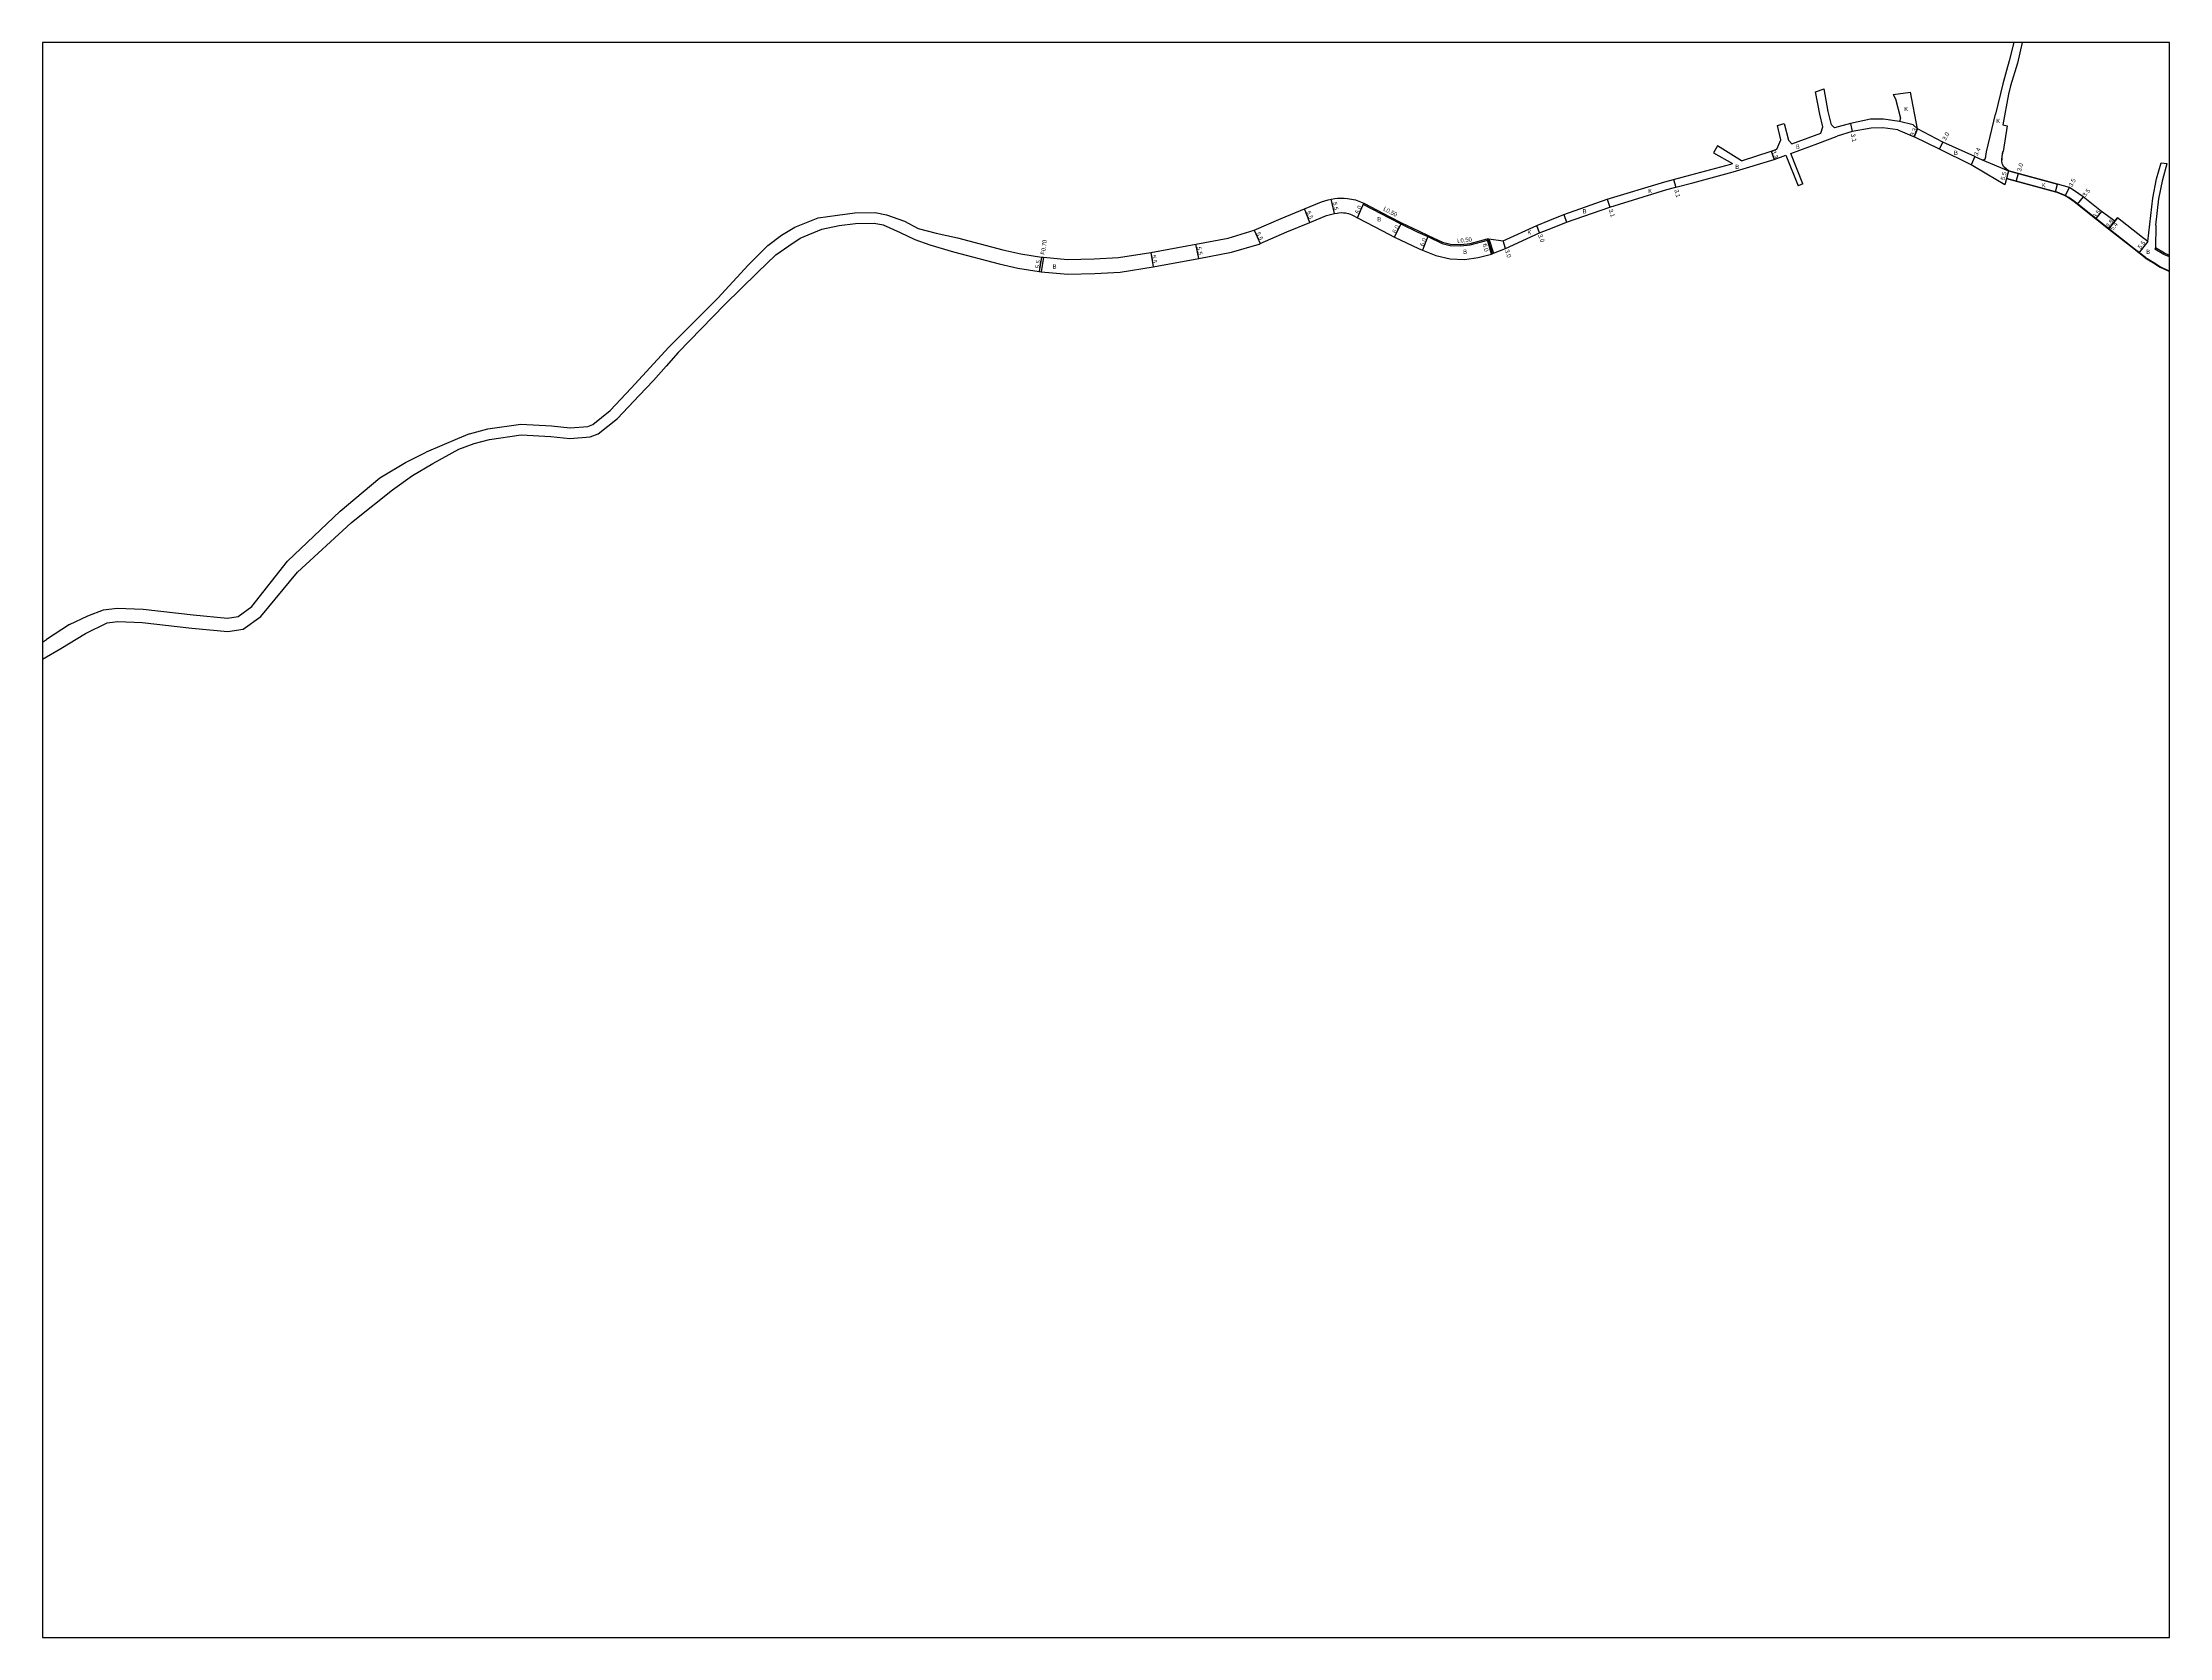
# Model space of a CAD drawing. Header units: metres. Extents: x -8000 to -4000, y -96000 to -93000.
# Drawn here: x -7200 to -6400, y -96000 to -95400 of the extents above; entities that cross this region are included whole.
import ezdxf

# ---------------------------------------------------------------- set-up
doc = ezdxf.new("R2010")
doc.units = ezdxf.units.M
doc.header["$LTSCALE"] = 2.5
for name, color, linetype in [('側溝・桝', 7, 'Continuous'), ('図郭', 7, 'Continuous'), ('幅員', 7, 'Continuous'), ('歩道・分離帯・安全施設', 7, 'Continuous'), ('舗装', 7, 'Continuous'), ('道路', 7, 'Continuous')]:
    doc.layers.add(name, color=color, linetype=linetype)
doc.styles.get("Standard").update_dxf_attribs({"font": ''})
doc.styles.get('Standard').set_extended_font_data('@MS PGothic')

msp = doc.modelspace()

# ---------------------------------------------------------------- linework, layer by layer
at = {"layer": '側溝・桝'}
for points in [[(-6702.99, -95460.42), (-6703.2, -95460.87), (-6693.53, -95465.96), (-6689.13, -95468.25), (-6682.71, -95471.32), (-6678.98, -95473), (-6673.55, -95475.58), (-6670.54, -95476.4), (-6666.55, -95476.48), (-6662.98, -95476.11), (-6656.41, -95474.3)], [(-6656.57, -95473.82), (-6656.41, -95474.3), (-6654.7, -95479.49)], [(-6656.02, -95473.9), (-6654.24, -95479.3)], [(-6405.29, -95477.25), (-6405.54, -95477.68)], [(-6400, -95480.62), (-6402.13, -95479.71), (-6405.54, -95477.68)], [(-6824.26, -95480.74), (-6825.11, -95486.17)], [(-6823.56, -95480.8), (-6824.41, -95486.23)]]:
    msp.add_lwpolyline(points, dxfattribs=at)
at = {"layer": '図郭'}
msp.add_lwpolyline([(-7200, -96000), (-6400, -96000), (-6400, -95400), (-7200, -95400)], close=True, dxfattribs=at)
at = {"layer": '幅員'}
for points in [[(-6520.01, -95430.5), (-6519.29, -95433.51)], [(-6494.79, -95432.44), (-6496.05, -95435.49)], [(-6486.54, -95440.14), (-6485.21, -95437.45)], [(-6549.77, -95440.89), (-6548.67, -95444)], [(-6473.16, -95442.89), (-6474.58, -95445.98)], [(-6586.49, -95451.47), (-6585.69, -95454.47)], [(-6460.51, -95448.28), (-6461.95, -95453.58)], [(-6457.61, -95452.18), (-6456.82, -95449.29)], [(-6439.25, -95457.63), (-6437.61, -95454.54)], [(-6723.31, -95467.67), (-6725.39, -95462.58)], [(-6714.09, -95464.31), (-6715.34, -95458.95)], [(-6705.43, -95465.9), (-6702.99, -95460.42)], [(-6611.55, -95458.96), (-6610.52, -95461.88)], [(-6432.5, -95458.09), (-6434.68, -95460.83)], [(-6425.56, -95463.62), (-6427.77, -95466.34)], [(-6744.28, -95470.63), (-6742.07, -95475.66)], [(-6691.49, -95473.21), (-6688.9, -95467.8)], [(-6636.92, -95471.62), (-6637.99, -95468.81)], [(-6422.9, -95470.2), (-6419.55, -95465.97)], [(-6420.54, -95467.22), (-6422.9, -95470.2)], [(-6783.13, -95478.97), (-6782.27, -95484.4)], [(-6765.12, -95481.29), (-6766.15, -95475.88)], [(-6678.77, -95472.55), (-6680.92, -95478.15)], [(-6655.05, -95479.63), (-6656.57, -95473.82)], [(-6649.68, -95477.48), (-6650.58, -95474.62)], [(-6408.16, -95474.79), (-6411.55, -95479.11)], [(-6824.26, -95480.74), (-6825.11, -95486.17)]]:
    msp.add_lwpolyline(points, dxfattribs=at)
at = {"layer": '歩道・分離帯・安全施設'}
for points in [[(-6460.57, -95448.35), (-6461.44, -95447.64), (-6462.32, -95446.76), (-6462.85, -95445.86), (-6463.11, -95444.76), (-6463.08, -95443.87), (-6462.98, -95442.86), (-6462.66, -95440.98)], [(-6409.03, -95480.9), (-6413.87, -95477.1), (-6422.81, -95470.08), (-6427.67, -95466.23), (-6435.73, -95459.8), (-6437.87, -95458.27), (-6439.17, -95457.5), (-6442.86, -95456.05)], [(-6409.03, -95480.9), (-6405.94, -95482.79), (-6403.4, -95484.38), (-6400.74, -95485.68), (-6400, -95485.96)]]:
    msp.add_lwpolyline(points, dxfattribs=at)
at = {"layer": '舗装'}
for points in [[(-6494.79, -95432.44), (-6496.45, -95430.9), (-6501.51, -95429.66)], [(-6470.44, -95444.18), (-6460.51, -95448.28)], [(-6586.49, -95451.47), (-6585.69, -95454.47)], [(-6611.55, -95458.96), (-6610.52, -95461.88)], [(-6627.8, -95464.68), (-6626.77, -95467.6)]]:
    msp.add_lwpolyline(points, dxfattribs=at)
at = {"layer": '道路'}
for points in [[(-6458.49, -95400), (-6460.28, -95406.85), (-6462.72, -95415.48), (-6465.41, -95426.94)], [(-6455.34, -95400), (-6457.13, -95407.81), (-6459.83, -95416.28), (-6460.57, -95419.44), (-6462.69, -95430.9), (-6461.03, -95431.29), (-6462.56, -95441)], [(-6533.13, -95418.5), (-6529.91, -95417.47)], [(-6530.43, -95431.7), (-6531.56, -95427), (-6533.13, -95418.5)], [(-6527.15, -95430.91), (-6528.34, -95425.98), (-6529.91, -95417.47)], [(-6503.95, -95419.5), (-6497.4, -95418.73)], [(-6503.95, -95419.5), (-6503.09, -95421.2), (-6501.22, -95428.48), (-6501.51, -95429.66)], [(-6494.79, -95432.44), (-6497.4, -95418.73)], [(-6547.69, -95440.13), (-6546.2, -95436.55), (-6547.45, -95431.21)], [(-6547.45, -95431.21), (-6544.93, -95430.47)], [(-6544.93, -95430.47), (-6543.28, -95436.75), (-6542.03, -95438.06)], [(-6531.18, -95434.04), (-6530.43, -95431.7)], [(-6525.93, -95432.03), (-6527.15, -95430.91)], [(-6501.51, -95429.66), (-6507.6, -95428.84), (-6512.51, -95428.86), (-6520.01, -95430.5), (-6525.93, -95432.03)], [(-6470.44, -95444.18), (-6469.7, -95444.03), (-6469.33, -95443.74), (-6469.06, -95442.97), (-6469.05, -95442.74), (-6468.86, -95441.16), (-6465.41, -95426.94)], [(-6570.03, -95438.88), (-6571.51, -95441.44)], [(-6560.92, -95444.48), (-6570.03, -95438.88)], [(-6542.44, -95441.72), (-6532.32, -95438.02), (-6524.93, -95435.2)], [(-6542.03, -95438.06), (-6533.51, -95434.94), (-6531.18, -95434.04)], [(-6502.13, -95432.87), (-6507.81, -95432.14), (-6512.15, -95432.16), (-6519.29, -95433.51), (-6524.93, -95435.2)], [(-6502.13, -95432.87), (-6496.05, -95435.49)], [(-6474.58, -95445.98), (-6486.54, -95440.14), (-6496.05, -95435.49)], [(-6473.16, -95442.89), (-6485.21, -95437.45), (-6494.79, -95432.44)], [(-6825.11, -95486.17), (-6824.41, -95486.23), (-6814.4, -95487.11), (-6804.25, -95486.91), (-6794.65, -95486.36), (-6782.27, -95484.4), (-6765.12, -95481.29), (-6752.79, -95478.92), (-6742.38, -95475.8), (-6742.07, -95475.66), (-6732.01, -95471.23), (-6723.31, -95467.67), (-6717.07, -95465.12), (-6716.08, -95464.82), (-6715.09, -95464.54), (-6714.09, -95464.31), (-6713.07, -95464.13), (-6712.43, -95464.05), (-6711.58, -95464), (-6710.73, -95464.01), (-6709.89, -95464.09), (-6709.46, -95464.15), (-6708.82, -95464.31), (-6708.2, -95464.52), (-6707.59, -95464.77), (-6707.3, -95464.89), (-6705.43, -95465.9), (-6696.06, -95470.85), (-6691.49, -95473.21), (-6682.5, -95477.52), (-6680.92, -95478.15), (-6675.93, -95480.07), (-6670.56, -95481.35), (-6665.12, -95481.57), (-6660.04, -95480.9), (-6655.05, -95479.63), (-6654.7, -95479.49), (-6654.24, -95479.3), (-6649.68, -95477.48), (-6636.92, -95471.62), (-6632.04, -95469.76), (-6626.77, -95467.6), (-6610.52, -95461.88), (-6589, -95455.35), (-6585.69, -95454.47), (-6579.27, -95452.76), (-6564.08, -95448.69), (-6548.67, -95444), (-6544.32, -95442.41)], [(-6709.21, -95458.63), (-6706.2, -95459.21), (-6702.99, -95460.42), (-6693.3, -95465.52), (-6688.9, -95467.8), (-6682.5, -95470.87), (-6678.77, -95472.55), (-6673.38, -95475.11), (-6670.47, -95475.9), (-6666.57, -95475.98), (-6663.08, -95475.62), (-6656.57, -95473.82), (-6656.02, -95473.9), (-6650.58, -95474.62), (-6637.99, -95468.81), (-6633.12, -95466.85), (-6627.8, -95464.68), (-6611.55, -95458.96), (-6589.85, -95452.36), (-6586.49, -95451.47), (-6580, -95449.75), (-6564.94, -95445.71), (-6564.35, -95445.53)], [(-6571.51, -95441.44), (-6564.35, -95445.53)], [(-6560.92, -95444.48), (-6549.77, -95440.89), (-6547.69, -95440.13)], [(-6544.32, -95442.41), (-6539.69, -95453.93)], [(-6544.32, -95442.41), (-6539.69, -95453.93)], [(-6537.84, -95453.18), (-6542.44, -95441.72)], [(-6537.84, -95453.18), (-6542.44, -95441.72)], [(-6461.3, -95451.17), (-6461.95, -95453.58), (-6468.69, -95449.48), (-6474.58, -95445.98)], [(-6473.16, -95442.89), (-6470.44, -95444.18)], [(-6460.51, -95448.28), (-6461.37, -95447.56), (-6462.24, -95446.7), (-6462.75, -95445.82), (-6463.01, -95444.75), (-6462.98, -95443.88), (-6462.88, -95442.87), (-6462.56, -95441)], [(-6408.16, -95474.79), (-6406.3, -95458.54), (-6404.84, -95451.23), (-6403.15, -95445.21)], [(-6405.1, -95468.69), (-6403.97, -95458.85), (-6402.5, -95451.54), (-6400.81, -95445.52)], [(-6403.15, -95445.21), (-6400.81, -95445.52)], [(-6537.84, -95453.18), (-6539.69, -95453.93)], [(-6461.3, -95451.17), (-6442.92, -95456.19)], [(-6442.92, -95456.19), (-6457.61, -95452.18), (-6461.3, -95451.17)], [(-6460.51, -95448.28), (-6442.13, -95453.3)], [(-6460.51, -95448.28), (-6456.82, -95449.29), (-6442.13, -95453.3)], [(-6425.56, -95463.62), (-6432.5, -95458.09), (-6434.03, -95456.95), (-6437.61, -95454.54), (-6442.13, -95453.3)], [(-6934.56, -95483.78), (-6927.21, -95476.33), (-6922.07, -95472.49), (-6917.01, -95469.44), (-6908.31, -95465.97), (-6901.05, -95464.89), (-6894.52, -95464.12), (-6886.84, -95464), (-6882.62, -95464.8), (-6875.81, -95467.15), (-6870.61, -95469.99), (-6863.87, -95471.68), (-6855.88, -95473.43), (-6838.85, -95477.97), (-6832.07, -95479.51), (-6824.26, -95480.74)], [(-6824.26, -95480.74), (-6823.56, -95480.8), (-6814.5, -95481.61), (-6804.46, -95481.41), (-6795.24, -95480.88), (-6783.13, -95478.97), (-6766.15, -95475.88), (-6754.1, -95473.57), (-6744.28, -95470.63), (-6734.16, -95466.17), (-6725.39, -95462.58), (-6718.92, -95459.94), (-6717.63, -95459.54), (-6716.45, -95459.21), (-6715.34, -95458.95), (-6713.88, -95458.69), (-6712.93, -95458.57), (-6711.73, -95458.5), (-6710.46, -95458.51), (-6709.21, -95458.63)], [(-6409.11, -95481.03), (-6413.96, -95477.22), (-6422.9, -95470.2), (-6427.77, -95466.34), (-6435.81, -95459.93), (-6437.95, -95458.39), (-6439.25, -95457.63), (-6442.92, -95456.19)], [(-6420.54, -95467.22), (-6425.56, -95463.62)], [(-6931.09, -95486.47), (-6924.21, -95479.87), (-6919.34, -95476.42), (-6915.08, -95473.56), (-6906.84, -95470.15), (-6900.41, -95468.84), (-6894.26, -95468.12), (-6887.18, -95468.01), (-6883.82, -95468.64), (-6877.44, -95471.49), (-6871.85, -95474.07), (-6866.32, -95476.12), (-6857.3, -95478.74), (-6840.16, -95483.31), (-6833.11, -95484.91), (-6825.11, -95486.17)], [(-6419.55, -95465.97), (-6420.54, -95467.22)], [(-6408.16, -95474.79), (-6410.13, -95473.36), (-6419.55, -95465.97)], [(-6405.1, -95468.69), (-6405.29, -95477.25)], [(-6400, -95480.07), (-6401.91, -95479.26), (-6405.29, -95477.25)], [(-6964.4, -95514.57), (-6945.94, -95496.15), (-6934.56, -95483.78)], [(-6960.86, -95516.6), (-6943.46, -95498.62), (-6931.09, -95486.47)], [(-6409.11, -95481.03), (-6406.02, -95482.92), (-6403.48, -95484.51), (-6400.8, -95485.81), (-6400, -95486.12)], [(-6978.57, -95530.02), (-6964.4, -95514.57)], [(-6960.86, -95516.6), (-6965.38, -95521.74), (-6970.17, -95527.13)], [(-6975.65, -95532.76), (-6970.17, -95527.13)], [(-7039.35, -95547.21), (-7032.53, -95545.34), (-7020.15, -95543.63), (-7008.52, -95544.25), (-7001.58, -95544.9), (-6994.86, -95544.4), (-6993.02, -95543.72), (-6986.48, -95538.45), (-6978.57, -95530.02)], [(-7037.67, -95550.8), (-7031.83, -95549.29), (-7019.98, -95547.64), (-7008.82, -95548.24), (-7001.62, -95548.92), (-6994.01, -95548.34), (-6991.02, -95547.26), (-6983.75, -95541.39), (-6975.65, -95532.76)], [(-7039.35, -95547.21), (-7043.93, -95549.08), (-7055.67, -95554.1)], [(-7053.16, -95558.42), (-7043.44, -95552.98), (-7037.67, -95550.8)], [(-7088, -95576.26), (-7082.48, -95571.6), (-7073.18, -95563.74), (-7063.53, -95557.97), (-7055.67, -95554.1)], [(-7083.89, -95580.74), (-7082.48, -95579.6), (-7068.41, -95568.23), (-7060.88, -95562.9), (-7053.16, -95558.42)], [(-7189.9, -95618.97), (-7182.92, -95615.61), (-7177.09, -95613.4), (-7171.91, -95612.78), (-7162.18, -95613.14), (-7143.32, -95615.33), (-7130.48, -95616.52), (-7126.45, -95615.93), (-7121.29, -95612.21), (-7107.92, -95595.07), (-7088, -95576.26)], [(-7183.86, -95622.28), (-7175.75, -95618.27), (-7171.71, -95617.79), (-7162.56, -95618.13), (-7143.84, -95620.3), (-7130.34, -95621.55), (-7124.51, -95620.7), (-7117.84, -95615.88), (-7104.07, -95599.22), (-7083.89, -95580.74)], [(-7189.9, -95618.97), (-7198.56, -95624.62)], [(-7189.9, -95618.97), (-7198.56, -95624.62)], [(-7193.11, -95627.92), (-7183.86, -95622.28)], [(-7193.11, -95627.92), (-7183.86, -95622.28)], [(-7200, -95625.57), (-7198.56, -95624.62)], [(-7200, -95631.91), (-7193.11, -95627.92)]]:
    msp.add_lwpolyline(points, dxfattribs=at)
msp.add_lwpolyline([(-6442.13, -95453.3), (-6460.51, -95448.28), (-6461.3, -95451.17), (-6442.92, -95456.19)], close=True, dxfattribs=at)

# ---------------------------------------------------------------- texts
at = {"layer": '側溝・桝'}
for s, rotation, p in [('L0.50', 332.61533, (-6695.87, -95463.09)), ('F0.70', 81.09836, (-6823.07, -95479.92)), ('L0.50', 5.92159, (-6667.82, -95475.4))]:
    msp.add_text(s, height=1.6, rotation=rotation, dxfattribs=at).set_placement(p)
at = {"layer": '幅員'}
for s, rotation, p in [('3.1', 283.36664, (-6519.88, -95434.52)), ('3.3', 67.51108, (-6496.12, -95435.41)), ('3.0', 63.75808, (-6484.1, -95436.99)), ('3.4', 65.28142, (-6472.24, -95442.82)), ('3.3', 289.5217, (-6549.66, -95440.9)), ('3.0', 74.74191, (-6455.81, -95448.62)), ('3.1', 284.8647, (-6586.25, -95455.49)), ('5.5', 75.32464, (-6462.01, -95451.9)), ('3.5', 62.17516, (-6436.59, -95454.44)), ('3.5', 51.431, (-6431.62, -95458.2)), ('5.5', 292.20978, (-6724.65, -95463.74)), ('5.5', 283.14632, (-6714.79, -95460.21)), ('6.0', 66.00284, (-6704.95, -95464.58)), ('3.1', 289.3987, (-6611, -95462.95)), ('3.5', 51.04442, (-6427.75, -95466.16)), ('5.5', 293.78467, (-6743.51, -95471.76)), ('6.0', 64.39814, (-6690.98, -95471.91)), ('3.8', 51.60926, (-6422.9, -95469.76)), ('5.4', 51.60926, (-6421.21, -95470.82)), ('5.5', 280.86845, (-6765.84, -95476.99)), ('6.0', 68.98287, (-6680.51, -95476.81)), ('6.0', 284.6156, (-6658.36, -95475.84)), ('3.0', 287.59234, (-6649.97, -95478.18)), ('3.0', 290.82023, (-6637.54, -95472.43)), ('5.5', 51.846, (-6410.84, -95477.8)), ('5.5', 81.09833, (-6825.03, -95485.02)), ('5.5', 278.99477, (-6782.85, -95480.09))]:
    msp.add_text(s, height=1.6, rotation=rotation, dxfattribs=at).set_placement(p)
at = {"layer": '舗装'}
for s, p in [('K', (-6499.74, -95425.81)), ('K', (-6465.15, -95430.28)), ('B', (-6540.55, -95439.96)), ('B', (-6563.33, -95447.55)), ('B', (-6481.07, -95442.29)), ('K', (-6596.07, -95456.64)), ('K', (-6448.03, -95454.49)), ('B', (-6620.73, -95464.25)), ('B', (-6697.97, -95467.28)), ('K', (-6641.5, -95472.15)), ('B', (-6665.69, -95479.51)), ('B', (-6408.77, -95479.53)), ('B', (-6820.09, -95485.03))]:
    msp.add_text(s, height=1.6, dxfattribs=at).set_placement(p)

doc.saveas('drawing.dxf')
